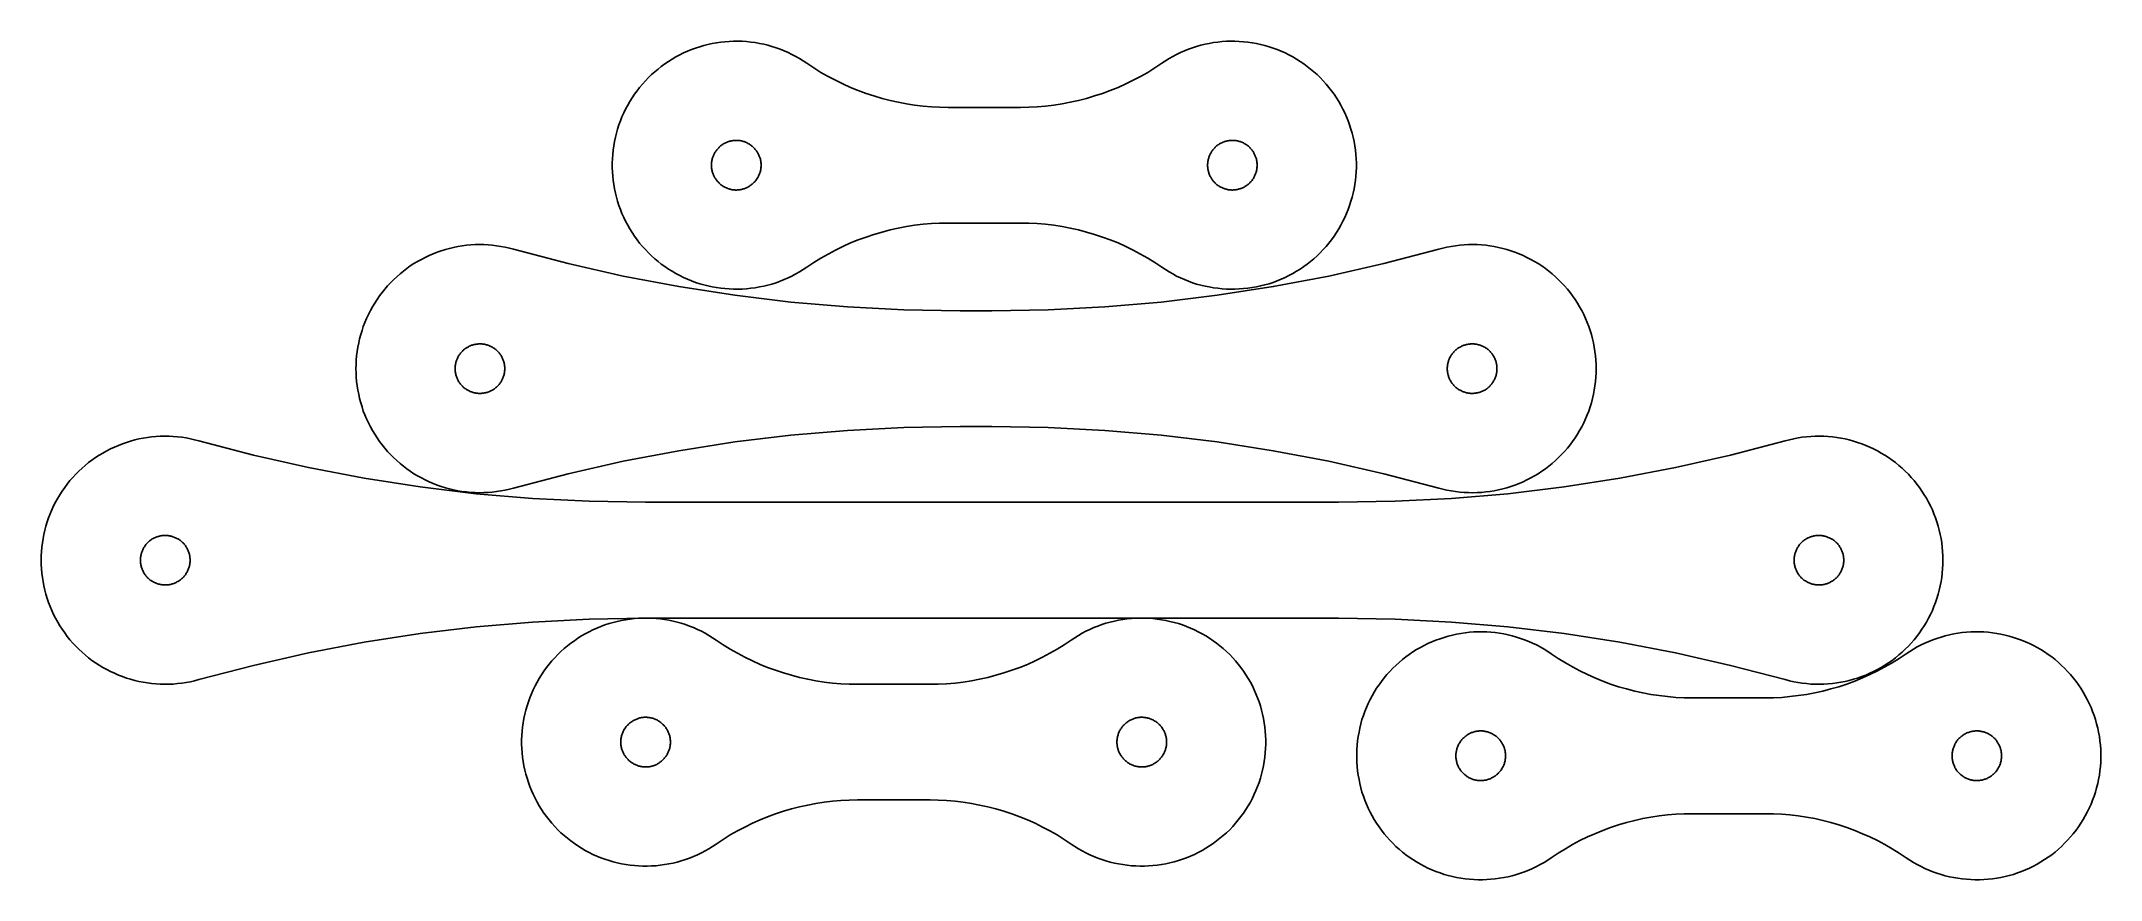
# Model space of a CAD drawing. Header units: millimetres. Extents: x -27 to 97, y -263 to -212.
import ezdxf

# ---------------------------------------------------------------- set-up
doc = ezdxf.new("R2010")
doc.units = ezdxf.units.MM
doc.header["$MEASUREMENT"] = 0
doc.layers.add('Default', color=178, linetype='Continuous', true_color=0x000000)

msp = doc.modelspace()

# ---------------------------------------------------------------- linework, layer by layer
at = {"layer": 'Default'}
for points in [[(18.87, -213.41), (18.65, -213.26), (18.43, -213.13), (18.2, -213), (17.97, -212.88), (17.74, -212.76), (17.5, -212.66), (17.25, -212.56), (17.01, -212.47), (16.76, -212.39), (16.51, -212.32), (16.26, -212.26), (16, -212.21), (15.74, -212.16), (15.48, -212.13), (15.22, -212.1), (14.96, -212.08), (14.7, -212.08), (14.44, -212.08), (14.18, -212.09), (13.92, -212.11), (13.66, -212.14), (13.4, -212.17), (13.14, -212.22), (12.89, -212.27), (12.64, -212.34), (12.39, -212.41), (12.14, -212.49), (11.89, -212.58), (11.65, -212.68), (11.41, -212.79), (11.18, -212.9), (10.95, -213.03), (10.72, -213.16), (10.5, -213.3), (10.28, -213.44), (10.07, -213.6), (9.87, -213.76), (9.67, -213.93), (9.47, -214.1), (9.29, -214.28), (9.11, -214.47), (8.93, -214.67), (8.76, -214.87), (8.6, -215.07), (8.45, -215.28), (8.3, -215.5), (8.17, -215.72), (8.04, -215.95), (7.91, -216.18), (7.8, -216.41), (7.69, -216.65), (7.6, -216.89), (7.51, -217.14), (7.43, -217.39), (7.35, -217.64), (7.29, -217.89), (7.24, -218.15), (7.19, -218.41), (7.16, -218.66), (7.13, -218.92), (7.11, -219.18), (7.1, -219.45), (7.1, -219.71), (7.11, -219.97), (7.13, -220.23), (7.16, -220.49), (7.19, -220.75), (7.24, -221), (7.29, -221.26), (7.35, -221.51), (7.43, -221.76), (7.51, -222.01), (7.6, -222.26), (7.69, -222.5), (7.8, -222.74), (7.91, -222.97), (8.04, -223.2), (8.17, -223.43), (8.3, -223.65), (8.45, -223.87), (8.6, -224.08), (8.76, -224.29), (8.93, -224.49), (9.11, -224.68), (9.29, -224.87), (9.47, -225.05), (9.67, -225.23), (9.87, -225.39), (10.07, -225.56), (10.28, -225.71), (10.5, -225.86), (10.72, -225.99), (10.95, -226.13), (11.18, -226.25), (11.41, -226.36), (11.65, -226.47), (11.89, -226.57), (12.14, -226.66), (12.39, -226.74), (12.64, -226.81), (12.89, -226.88), (13.14, -226.93), (13.4, -226.98), (13.66, -227.02), (13.92, -227.04), (14.18, -227.06), (14.44, -227.07), (14.7, -227.08), (14.96, -227.07), (15.22, -227.05), (15.48, -227.02), (15.74, -226.99), (16, -226.94), (16.26, -226.89), (16.51, -226.83), (16.76, -226.76), (17.01, -226.68), (17.25, -226.59), (17.5, -226.49), (17.74, -226.39), (17.97, -226.28), (18.2, -226.15), (18.43, -226.02), (18.65, -225.89), (18.87, -225.74)], [(40.33, -225.74), (40.55, -225.89), (40.77, -226.02), (41, -226.15), (41.23, -226.28), (41.46, -226.39), (41.7, -226.49), (41.95, -226.59), (42.19, -226.68), (42.44, -226.76), (42.69, -226.83), (42.95, -226.89), (43.2, -226.94), (43.46, -226.99), (43.72, -227.02), (43.98, -227.05), (44.24, -227.07), (44.5, -227.08), (44.76, -227.07), (45.02, -227.06), (45.28, -227.04), (45.54, -227.02), (45.8, -226.98), (46.06, -226.93), (46.31, -226.88), (46.56, -226.81), (46.82, -226.74), (47.06, -226.66), (47.31, -226.57), (47.55, -226.47), (47.79, -226.36), (48.02, -226.25), (48.25, -226.13), (48.48, -225.99), (48.7, -225.86), (48.92, -225.71), (49.13, -225.56), (49.33, -225.39), (49.53, -225.23), (49.73, -225.05), (49.91, -224.87), (50.09, -224.68), (50.27, -224.49), (50.44, -224.29), (50.6, -224.08), (50.75, -223.87), (50.9, -223.65), (51.03, -223.43), (51.16, -223.2), (51.29, -222.97), (51.4, -222.74), (51.51, -222.5), (51.6, -222.26), (51.69, -222.01), (51.77, -221.76), (51.85, -221.51), (51.91, -221.26), (51.96, -221), (52.01, -220.75), (52.04, -220.49), (52.07, -220.23), (52.09, -219.97), (52.1, -219.71), (52.1, -219.45), (52.09, -219.18), (52.07, -218.92), (52.04, -218.66), (52.01, -218.41), (51.96, -218.15), (51.91, -217.89), (51.85, -217.64), (51.77, -217.39), (51.69, -217.14), (51.6, -216.89), (51.51, -216.65), (51.4, -216.41), (51.29, -216.18), (51.16, -215.95), (51.03, -215.72), (50.9, -215.5), (50.75, -215.28), (50.6, -215.07), (50.44, -214.87), (50.27, -214.67), (50.09, -214.47), (49.91, -214.28), (49.73, -214.1), (49.53, -213.93), (49.33, -213.76), (49.13, -213.6), (48.92, -213.44), (48.7, -213.3), (48.48, -213.16), (48.25, -213.03), (48.02, -212.9), (47.79, -212.79), (47.55, -212.68), (47.31, -212.58), (47.06, -212.49), (46.82, -212.41), (46.56, -212.34), (46.31, -212.27), (46.06, -212.22), (45.8, -212.17), (45.54, -212.14), (45.28, -212.11), (45.02, -212.09), (44.76, -212.08), (44.5, -212.08), (44.24, -212.08), (43.98, -212.1), (43.72, -212.13), (43.46, -212.16), (43.2, -212.21), (42.95, -212.26), (42.69, -212.32), (42.44, -212.39), (42.19, -212.47), (41.95, -212.56), (41.7, -212.66), (41.46, -212.76), (41.23, -212.88), (41, -213), (40.77, -213.13), (40.55, -213.26), (40.33, -213.41)], [(27.41, -216.08), (26.9, -216.07), (26.4, -216.04), (25.9, -216), (25.39, -215.94), (24.9, -215.86), (24.4, -215.77), (23.91, -215.66), (23.42, -215.54), (22.93, -215.39), (22.46, -215.24), (21.98, -215.06), (21.51, -214.87), (21.05, -214.66), (20.6, -214.44), (20.16, -214.21), (19.72, -213.96), (19.29, -213.69), (18.87, -213.41)], [(40.33, -213.41), (39.91, -213.69), (39.48, -213.96), (39.05, -214.21), (38.6, -214.44), (38.15, -214.66), (37.69, -214.87), (37.22, -215.06), (36.75, -215.24), (36.27, -215.39), (35.78, -215.54), (35.29, -215.66), (34.8, -215.77), (34.31, -215.86), (33.81, -215.94), (33.31, -216), (32.8, -216.04), (32.3, -216.07), (31.79, -216.08)], [(31.79, -216.08), (27.41, -216.08)], [(18.87, -225.74), (19.29, -225.46), (19.72, -225.2), (20.16, -224.95), (20.6, -224.71), (21.05, -224.49), (21.51, -224.28), (21.98, -224.09), (22.46, -223.92), (22.93, -223.76), (23.42, -223.62), (23.91, -223.49), (24.4, -223.38), (24.9, -223.29), (25.39, -223.21), (25.9, -223.15), (26.4, -223.11), (26.9, -223.08), (27.41, -223.08)], [(27.41, -223.08), (31.79, -223.08)], [(31.79, -223.08), (32.3, -223.08), (32.8, -223.11), (33.31, -223.15), (33.81, -223.21), (34.31, -223.29), (34.8, -223.38), (35.29, -223.49), (35.78, -223.62), (36.27, -223.76), (36.75, -223.92), (37.22, -224.09), (37.69, -224.28), (38.15, -224.49), (38.6, -224.71), (39.05, -224.95), (39.48, -225.2), (39.91, -225.46), (40.33, -225.74)], [(1.13, -224.66), (0.88, -224.59), (0.62, -224.53), (0.37, -224.49), (0.11, -224.45), (-0.15, -224.42), (-0.41, -224.39), (-0.67, -224.38), (-0.93, -224.38), (-1.19, -224.38), (-1.45, -224.4), (-1.71, -224.42), (-1.97, -224.46), (-2.23, -224.5), (-2.49, -224.55), (-2.74, -224.61), (-2.99, -224.68), (-3.24, -224.75), (-3.49, -224.84), (-3.73, -224.93), (-3.97, -225.04), (-4.21, -225.15), (-4.44, -225.27), (-4.67, -225.4), (-4.89, -225.53), (-5.11, -225.67), (-5.32, -225.82), (-5.53, -225.98), (-5.73, -226.15), (-5.93, -226.32), (-6.12, -226.5), (-6.3, -226.68), (-6.48, -226.87), (-6.65, -227.07), (-6.82, -227.27), (-6.97, -227.48), (-7.12, -227.7), (-7.26, -227.91), (-7.4, -228.14), (-7.52, -228.37), (-7.64, -228.6), (-7.75, -228.84), (-7.85, -229.08), (-7.95, -229.32), (-8.03, -229.57), (-8.11, -229.82), (-8.18, -230.07), (-8.23, -230.32), (-8.28, -230.58), (-8.32, -230.84), (-8.36, -231.1), (-8.38, -231.36), (-8.39, -231.62), (-8.4, -231.88), (-8.39, -232.14), (-8.38, -232.4), (-8.36, -232.66), (-8.32, -232.92), (-8.28, -233.18), (-8.23, -233.43), (-8.18, -233.69), (-8.11, -233.94), (-8.03, -234.19), (-7.95, -234.44), (-7.85, -234.68), (-7.75, -234.92), (-7.64, -235.16), (-7.52, -235.39), (-7.4, -235.62), (-7.26, -235.84), (-7.12, -236.06), (-6.97, -236.28), (-6.82, -236.48), (-6.65, -236.69), (-6.48, -236.88), (-6.3, -237.08), (-6.12, -237.26), (-5.93, -237.44), (-5.73, -237.61), (-5.53, -237.78), (-5.32, -237.93), (-5.11, -238.08), (-4.89, -238.23), (-4.67, -238.36), (-4.44, -238.49), (-4.21, -238.61), (-3.97, -238.72), (-3.73, -238.82), (-3.49, -238.92), (-3.24, -239), (-2.99, -239.08), (-2.74, -239.15), (-2.49, -239.21), (-2.23, -239.26), (-1.97, -239.3), (-1.71, -239.33), (-1.45, -239.36), (-1.19, -239.37), (-0.93, -239.38), (-0.67, -239.37), (-0.41, -239.36), (-0.15, -239.34), (0.11, -239.31), (0.37, -239.27), (0.62, -239.22), (0.88, -239.17), (1.13, -239.1)], [(28.15, -228.38), (24.73, -228.32), (21.32, -228.14), (17.91, -227.85), (14.51, -227.44), (11.13, -226.92), (7.77, -226.28), (4.44, -225.53), (1.13, -224.66)], [(57.08, -224.66), (53.77, -225.53), (50.43, -226.28), (47.07, -226.92), (43.69, -227.44), (40.3, -227.85), (36.89, -228.14), (33.47, -228.32), (30.05, -228.38)], [(57.08, -239.1), (57.33, -239.17), (57.58, -239.22), (57.84, -239.27), (58.1, -239.31), (58.36, -239.34), (58.62, -239.36), (58.88, -239.37), (59.14, -239.38), (59.4, -239.37), (59.66, -239.36), (59.92, -239.33), (60.18, -239.3), (60.44, -239.26), (60.69, -239.21), (60.95, -239.15), (61.2, -239.08), (61.45, -239), (61.69, -238.92), (61.94, -238.82), (62.18, -238.72), (62.41, -238.61), (62.65, -238.49), (62.87, -238.36), (63.1, -238.23), (63.32, -238.08), (63.53, -237.93), (63.74, -237.78), (63.94, -237.61), (64.14, -237.44), (64.33, -237.26), (64.51, -237.08), (64.69, -236.88), (64.86, -236.69), (65.02, -236.48), (65.18, -236.28), (65.33, -236.06), (65.47, -235.84), (65.6, -235.62), (65.73, -235.39), (65.85, -235.16), (65.96, -234.92), (66.06, -234.68), (66.15, -234.44), (66.24, -234.19), (66.31, -233.94), (66.38, -233.69), (66.44, -233.43), (66.49, -233.18), (66.53, -232.92), (66.56, -232.66), (66.58, -232.4), (66.6, -232.14), (66.6, -231.88), (66.6, -231.62), (66.58, -231.36), (66.56, -231.1), (66.53, -230.84), (66.49, -230.58), (66.44, -230.32), (66.38, -230.07), (66.31, -229.82), (66.24, -229.57), (66.15, -229.32), (66.06, -229.08), (65.96, -228.84), (65.85, -228.6), (65.73, -228.37), (65.6, -228.14), (65.47, -227.91), (65.33, -227.7), (65.18, -227.48), (65.02, -227.27), (64.86, -227.07), (64.69, -226.87), (64.51, -226.68), (64.33, -226.5), (64.14, -226.32), (63.94, -226.15), (63.74, -225.98), (63.53, -225.82), (63.32, -225.67), (63.1, -225.53), (62.87, -225.4), (62.65, -225.27), (62.41, -225.15), (62.18, -225.04), (61.94, -224.93), (61.69, -224.84), (61.45, -224.75), (61.2, -224.68), (60.95, -224.61), (60.69, -224.55), (60.44, -224.5), (60.18, -224.46), (59.92, -224.42), (59.66, -224.4), (59.4, -224.38), (59.14, -224.38), (58.88, -224.38), (58.62, -224.39), (58.36, -224.42), (58.1, -224.45), (57.84, -224.49), (57.58, -224.53), (57.33, -224.59), (57.08, -224.66)], [(30.05, -228.38), (28.15, -228.38)], [(1.13, -239.1), (4.44, -238.23), (7.77, -237.48), (11.13, -236.84), (14.51, -236.31), (17.91, -235.9), (21.32, -235.61), (24.73, -235.44), (28.15, -235.38)], [(28.15, -235.38), (30.05, -235.38)], [(30.05, -235.38), (33.47, -235.44), (36.89, -235.61), (40.3, -235.9), (43.69, -236.31), (47.07, -236.84), (50.43, -237.48), (53.77, -238.23), (57.08, -239.1)], [(-17.9, -236.24), (-18.16, -236.18), (-18.41, -236.12), (-18.67, -236.07), (-18.92, -236.03), (-19.18, -236), (-19.44, -235.98), (-19.7, -235.97), (-19.97, -235.96), (-20.23, -235.97), (-20.49, -235.98), (-20.75, -236.01), (-21.01, -236.04), (-21.26, -236.08), (-21.52, -236.13), (-21.77, -236.19), (-22.03, -236.26), (-22.27, -236.34), (-22.52, -236.42), (-22.76, -236.52), (-23, -236.62), (-23.24, -236.73), (-23.47, -236.85), (-23.7, -236.98), (-23.92, -237.11), (-24.14, -237.26), (-24.36, -237.41), (-24.56, -237.56), (-24.77, -237.73), (-24.96, -237.9), (-25.15, -238.08), (-25.34, -238.26), (-25.51, -238.46), (-25.69, -238.65), (-25.85, -238.86), (-26.01, -239.07), (-26.16, -239.28), (-26.3, -239.5), (-26.43, -239.72), (-26.56, -239.95), (-26.68, -240.18), (-26.79, -240.42), (-26.89, -240.66), (-26.98, -240.9), (-27.06, -241.15), (-27.14, -241.4), (-27.21, -241.65), (-27.27, -241.91), (-27.32, -242.16), (-27.36, -242.42), (-27.39, -242.68), (-27.41, -242.94), (-27.43, -243.2), (-27.43, -243.46), (-27.43, -243.72), (-27.41, -243.98), (-27.39, -244.24), (-27.36, -244.5), (-27.32, -244.76), (-27.27, -245.02), (-27.21, -245.27), (-27.14, -245.52), (-27.06, -245.77), (-26.98, -246.02), (-26.89, -246.26), (-26.79, -246.5), (-26.68, -246.74), (-26.56, -246.97), (-26.43, -247.2), (-26.3, -247.43), (-26.16, -247.64), (-26.01, -247.86), (-25.85, -248.07), (-25.69, -248.27), (-25.51, -248.47), (-25.34, -248.66), (-25.15, -248.84), (-24.96, -249.02), (-24.77, -249.19), (-24.56, -249.36), (-24.36, -249.52), (-24.14, -249.67), (-23.92, -249.81), (-23.7, -249.95), (-23.47, -250.07), (-23.24, -250.19), (-23, -250.3), (-22.76, -250.41), (-22.52, -250.5), (-22.27, -250.59), (-22.03, -250.66), (-21.77, -250.73), (-21.52, -250.79), (-21.26, -250.84), (-21.01, -250.88), (-20.75, -250.92), (-20.49, -250.94), (-20.23, -250.96), (-19.97, -250.96), (-19.7, -250.96), (-19.44, -250.95), (-19.18, -250.92), (-18.92, -250.89), (-18.67, -250.86), (-18.41, -250.81), (-18.16, -250.75), (-17.9, -250.68)], [(9.12, -239.96), (5.7, -239.9), (2.29, -239.73), (-1.12, -239.44), (-4.52, -239.03), (-7.9, -238.5), (-11.26, -237.86), (-14.59, -237.11), (-17.9, -236.24)], [(78.04, -236.24), (74.73, -237.11), (71.4, -237.86), (68.04, -238.5), (64.66, -239.03), (61.26, -239.44), (57.85, -239.73), (54.44, -239.9), (51.02, -239.96)], [(78.04, -250.68), (78.3, -250.75), (78.55, -250.81), (78.81, -250.86), (79.06, -250.89), (79.32, -250.92), (79.58, -250.95), (79.84, -250.96), (80.11, -250.96), (80.37, -250.96), (80.63, -250.94), (80.89, -250.92), (81.15, -250.88), (81.4, -250.84), (81.66, -250.79), (81.91, -250.73), (82.17, -250.66), (82.41, -250.59), (82.66, -250.5), (82.9, -250.41), (83.14, -250.3), (83.38, -250.19), (83.61, -250.07), (83.84, -249.95), (84.06, -249.81), (84.28, -249.67), (84.5, -249.52), (84.7, -249.36), (84.91, -249.19), (85.1, -249.02), (85.29, -248.84), (85.48, -248.66), (85.65, -248.47), (85.83, -248.27), (85.99, -248.07), (86.15, -247.86), (86.3, -247.64), (86.44, -247.43), (86.57, -247.2), (86.7, -246.97), (86.82, -246.74), (86.93, -246.5), (87.03, -246.26), (87.12, -246.02), (87.21, -245.77), (87.28, -245.52), (87.35, -245.27), (87.41, -245.02), (87.46, -244.76), (87.5, -244.5), (87.53, -244.24), (87.55, -243.98), (87.57, -243.72), (87.57, -243.46), (87.57, -243.2), (87.55, -242.94), (87.53, -242.68), (87.5, -242.42), (87.46, -242.16), (87.41, -241.91), (87.35, -241.65), (87.28, -241.4), (87.21, -241.15), (87.12, -240.9), (87.03, -240.66), (86.93, -240.42), (86.82, -240.18), (86.7, -239.95), (86.57, -239.72), (86.44, -239.5), (86.3, -239.28), (86.15, -239.07), (85.99, -238.86), (85.83, -238.65), (85.65, -238.46), (85.48, -238.26), (85.29, -238.08), (85.1, -237.9), (84.91, -237.73), (84.7, -237.56), (84.5, -237.41), (84.28, -237.26), (84.06, -237.11), (83.84, -236.98), (83.61, -236.85), (83.38, -236.73), (83.14, -236.62), (82.9, -236.52), (82.66, -236.42), (82.41, -236.34), (82.17, -236.26), (81.91, -236.19), (81.66, -236.13), (81.4, -236.08), (81.15, -236.04), (80.89, -236.01), (80.63, -235.98), (80.37, -235.97), (80.11, -235.96), (79.84, -235.97), (79.58, -235.98), (79.32, -236), (79.06, -236.03), (78.81, -236.07), (78.55, -236.12), (78.3, -236.18), (78.04, -236.24)], [(51.02, -239.96), (9.12, -239.96)], [(-17.9, -250.68), (-14.59, -249.82), (-11.26, -249.06), (-7.9, -248.42), (-4.52, -247.9), (-1.12, -247.49), (2.29, -247.2), (5.7, -247.02), (9.12, -246.96)], [(13.39, -248.3), (13.17, -248.15), (12.95, -248.01), (12.72, -247.88), (12.49, -247.76), (12.26, -247.65), (12.02, -247.54), (11.78, -247.45), (11.53, -247.36), (11.28, -247.28), (11.03, -247.21), (10.78, -247.15), (10.52, -247.09), (10.26, -247.05), (10, -247.01), (9.75, -246.99), (9.48, -246.97), (9.22, -246.96), (8.96, -246.96), (8.7, -246.97), (8.44, -246.99), (8.18, -247.02), (7.92, -247.06), (7.67, -247.1), (7.41, -247.16), (7.16, -247.22), (6.91, -247.3), (6.66, -247.38), (6.41, -247.47), (6.17, -247.57), (5.93, -247.67), (5.7, -247.79), (5.47, -247.91), (5.24, -248.04), (5.02, -248.18), (4.81, -248.33), (4.59, -248.48), (4.39, -248.64), (4.19, -248.81), (4, -248.99), (3.81, -249.17), (3.63, -249.36), (3.45, -249.55), (3.29, -249.75), (3.12, -249.96), (2.97, -250.17), (2.83, -250.39), (2.69, -250.61), (2.56, -250.83), (2.44, -251.06), (2.32, -251.3), (2.22, -251.54), (2.12, -251.78), (2.03, -252.03), (1.95, -252.27), (1.88, -252.53), (1.81, -252.78), (1.76, -253.03), (1.71, -253.29), (1.68, -253.55), (1.65, -253.81), (1.63, -254.07), (1.62, -254.33), (1.62, -254.59), (1.63, -254.85), (1.65, -255.11), (1.68, -255.37), (1.71, -255.63), (1.76, -255.89), (1.81, -256.15), (1.88, -256.4), (1.95, -256.65), (2.03, -256.9), (2.12, -257.14), (2.22, -257.39), (2.32, -257.62), (2.44, -257.86), (2.56, -258.09), (2.69, -258.32), (2.83, -258.54), (2.97, -258.75), (3.12, -258.97), (3.29, -259.17), (3.45, -259.37), (3.63, -259.57), (3.81, -259.76), (4, -259.94), (4.19, -260.11), (4.39, -260.28), (4.59, -260.44), (4.81, -260.6), (5.02, -260.74), (5.24, -260.88), (5.47, -261.01), (5.7, -261.14), (5.93, -261.25), (6.17, -261.36), (6.41, -261.46), (6.66, -261.55), (6.91, -261.63), (7.16, -261.7), (7.41, -261.76), (7.67, -261.82), (7.92, -261.87), (8.18, -261.9), (8.44, -261.93), (8.7, -261.95), (8.96, -261.96), (9.22, -261.96), (9.48, -261.95), (9.75, -261.94), (10, -261.91), (10.26, -261.87), (10.52, -261.83), (10.78, -261.78), (11.03, -261.72), (11.28, -261.64), (11.53, -261.56), (11.78, -261.48), (12.02, -261.38), (12.26, -261.28), (12.49, -261.16), (12.72, -261.04), (12.95, -260.91), (13.17, -260.77), (13.39, -260.63)], [(9.12, -246.96), (51.02, -246.96)], [(34.85, -260.63), (35.07, -260.77), (35.29, -260.91), (35.52, -261.04), (35.75, -261.16), (35.99, -261.28), (36.23, -261.38), (36.47, -261.48), (36.71, -261.56), (36.96, -261.64), (37.21, -261.72), (37.47, -261.78), (37.72, -261.83), (37.98, -261.87), (38.24, -261.91), (38.5, -261.94), (38.76, -261.95), (39.02, -261.96), (39.28, -261.96), (39.54, -261.95), (39.8, -261.93), (40.06, -261.9), (40.32, -261.87), (40.58, -261.82), (40.83, -261.76), (41.09, -261.7), (41.34, -261.63), (41.59, -261.55), (41.83, -261.46), (42.07, -261.36), (42.31, -261.25), (42.54, -261.14), (42.78, -261.01), (43, -260.88), (43.22, -260.74), (43.44, -260.6), (43.65, -260.44), (43.85, -260.28), (44.05, -260.11), (44.25, -259.94), (44.44, -259.76), (44.62, -259.57), (44.79, -259.37), (44.96, -259.17), (45.12, -258.97), (45.27, -258.75), (45.42, -258.54), (45.56, -258.32), (45.69, -258.09), (45.81, -257.86), (45.92, -257.62), (46.03, -257.39), (46.13, -257.14), (46.22, -256.9), (46.3, -256.65), (46.37, -256.4), (46.43, -256.15), (46.48, -255.89), (46.53, -255.63), (46.57, -255.37), (46.59, -255.11), (46.61, -254.85), (46.62, -254.59), (46.62, -254.33), (46.61, -254.07), (46.59, -253.81), (46.57, -253.55), (46.53, -253.29), (46.48, -253.03), (46.43, -252.78), (46.37, -252.53), (46.3, -252.27), (46.22, -252.03), (46.13, -251.78), (46.03, -251.54), (45.92, -251.3), (45.81, -251.06), (45.69, -250.83), (45.56, -250.61), (45.42, -250.39), (45.27, -250.17), (45.12, -249.96), (44.96, -249.75), (44.79, -249.55), (44.62, -249.36), (44.44, -249.17), (44.25, -248.99), (44.05, -248.81), (43.85, -248.64), (43.65, -248.48), (43.44, -248.33), (43.22, -248.18), (43, -248.04), (42.78, -247.91), (42.54, -247.79), (42.31, -247.67), (42.07, -247.57), (41.83, -247.47), (41.59, -247.38), (41.34, -247.3), (41.09, -247.22), (40.83, -247.16), (40.58, -247.1), (40.32, -247.06), (40.06, -247.02), (39.8, -246.99), (39.54, -246.97), (39.28, -246.96), (39.02, -246.96), (38.76, -246.97), (38.5, -246.99), (38.24, -247.01), (37.98, -247.05), (37.72, -247.09), (37.47, -247.15), (37.21, -247.21), (36.96, -247.28), (36.71, -247.36), (36.47, -247.45), (36.23, -247.54), (35.99, -247.65), (35.75, -247.76), (35.52, -247.88), (35.29, -248.01), (35.07, -248.15), (34.85, -248.3)], [(51.02, -246.96), (54.44, -247.02), (57.85, -247.2), (61.26, -247.49), (64.66, -247.9), (68.04, -248.42), (71.4, -249.06), (74.73, -249.82), (78.04, -250.68)], [(63.89, -249.12), (63.67, -248.98), (63.45, -248.84), (63.22, -248.71), (62.99, -248.59), (62.75, -248.48), (62.52, -248.37), (62.27, -248.28), (62.03, -248.19), (61.78, -248.11), (61.53, -248.04), (61.27, -247.98), (61.02, -247.92), (60.76, -247.88), (60.5, -247.84), (60.24, -247.82), (59.98, -247.8), (59.72, -247.79), (59.46, -247.79), (59.2, -247.8), (58.94, -247.82), (58.68, -247.85), (58.42, -247.89), (58.16, -247.93), (57.91, -247.99), (57.65, -248.05), (57.4, -248.13), (57.16, -248.21), (56.91, -248.3), (56.67, -248.4), (56.43, -248.5), (56.2, -248.62), (55.97, -248.74), (55.74, -248.87), (55.52, -249.01), (55.3, -249.16), (55.09, -249.31), (54.89, -249.47), (54.69, -249.64), (54.49, -249.82), (54.3, -250), (54.12, -250.19), (53.95, -250.38), (53.78, -250.58), (53.62, -250.79), (53.47, -251), (53.32, -251.21), (53.18, -251.44), (53.05, -251.66), (52.93, -251.89), (52.82, -252.13), (52.71, -252.37), (52.61, -252.61), (52.53, -252.85), (52.44, -253.1), (52.37, -253.35), (52.31, -253.61), (52.26, -253.86), (52.21, -254.12), (52.17, -254.38), (52.15, -254.64), (52.13, -254.9), (52.12, -255.16), (52.12, -255.42), (52.13, -255.68), (52.15, -255.94), (52.17, -256.2), (52.21, -256.46), (52.26, -256.72), (52.31, -256.97), (52.37, -257.23), (52.44, -257.48), (52.53, -257.73), (52.61, -257.97), (52.71, -258.21), (52.82, -258.45), (52.93, -258.69), (53.05, -258.92), (53.18, -259.14), (53.32, -259.37), (53.47, -259.58), (53.62, -259.79), (53.78, -260), (53.95, -260.2), (54.12, -260.4), (54.3, -260.58), (54.49, -260.77), (54.69, -260.94), (54.89, -261.11), (55.09, -261.27), (55.3, -261.42), (55.52, -261.57), (55.74, -261.71), (55.97, -261.84), (56.2, -261.96), (56.43, -262.08), (56.67, -262.19), (56.91, -262.28), (57.16, -262.37), (57.4, -262.46), (57.65, -262.53), (57.91, -262.59), (58.16, -262.65), (58.42, -262.69), (58.68, -262.73), (58.94, -262.76), (59.2, -262.78), (59.46, -262.79), (59.72, -262.79), (59.98, -262.78), (60.24, -262.76), (60.5, -262.74), (60.76, -262.7), (61.02, -262.66), (61.27, -262.61), (61.53, -262.54), (61.78, -262.47), (62.03, -262.39), (62.27, -262.3), (62.52, -262.21), (62.75, -262.1), (62.99, -261.99), (63.22, -261.87), (63.45, -261.74), (63.67, -261.6), (63.89, -261.46)], [(85.35, -261.46), (85.57, -261.6), (85.79, -261.74), (86.02, -261.87), (86.25, -261.99), (86.48, -262.1), (86.72, -262.21), (86.96, -262.3), (87.21, -262.39), (87.46, -262.47), (87.71, -262.54), (87.96, -262.61), (88.22, -262.66), (88.48, -262.7), (88.74, -262.74), (89, -262.76), (89.26, -262.78), (89.52, -262.79), (89.78, -262.79), (90.04, -262.78), (90.3, -262.76), (90.56, -262.73), (90.82, -262.69), (91.07, -262.65), (91.33, -262.59), (91.58, -262.53), (91.83, -262.46), (92.08, -262.37), (92.33, -262.28), (92.57, -262.19), (92.81, -262.08), (93.04, -261.96), (93.27, -261.84), (93.5, -261.71), (93.72, -261.57), (93.93, -261.42), (94.15, -261.27), (94.35, -261.11), (94.55, -260.94), (94.74, -260.77), (94.93, -260.58), (95.11, -260.4), (95.29, -260.2), (95.45, -260), (95.62, -259.79), (95.77, -259.58), (95.91, -259.37), (96.05, -259.14), (96.18, -258.92), (96.3, -258.69), (96.42, -258.45), (96.53, -258.21), (96.62, -257.97), (96.71, -257.73), (96.79, -257.48), (96.86, -257.23), (96.93, -256.97), (96.98, -256.72), (97.03, -256.46), (97.06, -256.2), (97.09, -255.94), (97.11, -255.68), (97.12, -255.42), (97.12, -255.16), (97.11, -254.9), (97.09, -254.64), (97.06, -254.38), (97.03, -254.12), (96.98, -253.86), (96.93, -253.61), (96.86, -253.35), (96.79, -253.1), (96.71, -252.85), (96.62, -252.61), (96.53, -252.37), (96.42, -252.13), (96.3, -251.89), (96.18, -251.66), (96.05, -251.44), (95.91, -251.21), (95.77, -251), (95.62, -250.79), (95.45, -250.58), (95.29, -250.38), (95.11, -250.19), (94.93, -250), (94.74, -249.82), (94.55, -249.64), (94.35, -249.47), (94.15, -249.31), (93.93, -249.16), (93.72, -249.01), (93.5, -248.87), (93.27, -248.74), (93.04, -248.62), (92.81, -248.5), (92.57, -248.4), (92.33, -248.3), (92.08, -248.21), (91.83, -248.13), (91.58, -248.05), (91.33, -247.99), (91.07, -247.93), (90.82, -247.89), (90.56, -247.85), (90.3, -247.82), (90.04, -247.8), (89.78, -247.79), (89.52, -247.79), (89.26, -247.8), (89, -247.82), (88.74, -247.84), (88.48, -247.88), (88.22, -247.92), (87.96, -247.98), (87.71, -248.04), (87.46, -248.11), (87.21, -248.19), (86.96, -248.28), (86.72, -248.37), (86.48, -248.48), (86.25, -248.59), (86.02, -248.71), (85.79, -248.84), (85.57, -248.98), (85.35, -249.12)], [(21.93, -250.96), (21.42, -250.95), (20.92, -250.93), (20.42, -250.89), (19.92, -250.83), (19.42, -250.75), (18.92, -250.66), (18.43, -250.55), (17.94, -250.42), (17.46, -250.28), (16.98, -250.12), (16.5, -249.95), (16.04, -249.76), (15.58, -249.55), (15.12, -249.33), (14.68, -249.09), (14.24, -248.84), (13.81, -248.58), (13.39, -248.3)], [(34.85, -248.3), (34.43, -248.58), (34, -248.84), (33.57, -249.09), (33.12, -249.33), (32.67, -249.55), (32.21, -249.76), (31.74, -249.95), (31.27, -250.12), (30.79, -250.28), (30.3, -250.42), (29.82, -250.55), (29.32, -250.66), (28.83, -250.75), (28.33, -250.83), (27.83, -250.89), (27.32, -250.93), (26.82, -250.95), (26.32, -250.96)], [(72.42, -251.79), (71.92, -251.78), (71.42, -251.76), (70.91, -251.71), (70.41, -251.65), (69.91, -251.58), (69.42, -251.49), (68.93, -251.38), (68.44, -251.25), (67.95, -251.11), (67.47, -250.95), (67, -250.78), (66.53, -250.58), (66.07, -250.38), (65.62, -250.16), (65.17, -249.92), (64.74, -249.67), (64.31, -249.4), (63.89, -249.12)], [(85.35, -249.12), (84.93, -249.4), (84.5, -249.67), (84.06, -249.92), (83.62, -250.16), (83.16, -250.38), (82.7, -250.58), (82.24, -250.78), (81.76, -250.95), (81.28, -251.11), (80.8, -251.25), (80.31, -251.38), (79.82, -251.49), (79.32, -251.58), (78.82, -251.65), (78.32, -251.71), (77.82, -251.76), (77.32, -251.78), (76.81, -251.79)], [(26.32, -250.96), (21.93, -250.96)], [(76.81, -251.79), (72.42, -251.79)], [(13.39, -260.63), (13.81, -260.35), (14.24, -260.08), (14.68, -259.83), (15.12, -259.6), (15.58, -259.37), (16.04, -259.17), (16.5, -258.98), (16.98, -258.8), (17.46, -258.64), (17.94, -258.5), (18.43, -258.38), (18.92, -258.27), (19.42, -258.17), (19.92, -258.1), (20.42, -258.04), (20.92, -258), (21.42, -257.97), (21.93, -257.96)], [(21.93, -257.96), (26.32, -257.96)], [(26.32, -257.96), (26.82, -257.97), (27.32, -258), (27.83, -258.04), (28.33, -258.1), (28.83, -258.17), (29.32, -258.27), (29.82, -258.38), (30.3, -258.5), (30.79, -258.64), (31.27, -258.8), (31.74, -258.98), (32.21, -259.17), (32.67, -259.37), (33.12, -259.6), (33.57, -259.83), (34, -260.08), (34.43, -260.35), (34.85, -260.63)], [(63.89, -261.46), (64.31, -261.18), (64.74, -260.91), (65.17, -260.66), (65.62, -260.42), (66.07, -260.2), (66.53, -260), (67, -259.81), (67.47, -259.63), (67.95, -259.47), (68.44, -259.33), (68.93, -259.2), (69.42, -259.09), (69.91, -259), (70.41, -258.93), (70.91, -258.87), (71.42, -258.82), (71.92, -258.8), (72.42, -258.79)], [(72.42, -258.79), (76.81, -258.79)], [(76.81, -258.79), (77.32, -258.8), (77.82, -258.82), (78.32, -258.87), (78.82, -258.93), (79.32, -259), (79.82, -259.09), (80.31, -259.2), (80.8, -259.33), (81.28, -259.47), (81.76, -259.63), (82.24, -259.81), (82.7, -260), (83.16, -260.2), (83.62, -260.42), (84.06, -260.66), (84.5, -260.91), (84.93, -261.18), (85.35, -261.46)]]:
    msp.add_lwpolyline(points, dxfattribs=at)
for points in [[(16.1, -219.58), (16.1, -219.52), (16.1, -219.47), (16.09, -219.42), (16.09, -219.37), (16.08, -219.32), (16.07, -219.27), (16.06, -219.22), (16.04, -219.16), (16.03, -219.11), (16.01, -219.07), (15.99, -219.02), (15.97, -218.97), (15.95, -218.92), (15.93, -218.88), (15.9, -218.83), (15.87, -218.78), (15.85, -218.74), (15.82, -218.7), (15.79, -218.66), (15.75, -218.62), (15.72, -218.58), (15.68, -218.54), (15.65, -218.5), (15.61, -218.47), (15.57, -218.43), (15.53, -218.4), (15.49, -218.37), (15.45, -218.34), (15.4, -218.31), (15.36, -218.28), (15.31, -218.26), (15.27, -218.23), (15.22, -218.21), (15.17, -218.19), (15.12, -218.17), (15.07, -218.15), (15.02, -218.14), (14.97, -218.12), (14.92, -218.11), (14.87, -218.1), (14.82, -218.09), (14.77, -218.09), (14.72, -218.08), (14.67, -218.08), (14.61, -218.08), (14.56, -218.08), (14.51, -218.08), (14.46, -218.08), (14.41, -218.09), (14.35, -218.1), (14.3, -218.11), (14.25, -218.12), (14.2, -218.13), (14.15, -218.14), (14.1, -218.16), (14.05, -218.18), (14.01, -218.2), (13.96, -218.22), (13.91, -218.24), (13.87, -218.27), (13.82, -218.29), (13.78, -218.32), (13.73, -218.35), (13.69, -218.38), (13.65, -218.41), (13.61, -218.45), (13.57, -218.48), (13.54, -218.52), (13.5, -218.56), (13.46, -218.6), (13.43, -218.64), (13.4, -218.68), (13.37, -218.72), (13.34, -218.76), (13.31, -218.81), (13.29, -218.85), (13.26, -218.9), (13.24, -218.95), (13.22, -218.99), (13.2, -219.04), (13.18, -219.09), (13.17, -219.14), (13.15, -219.19), (13.14, -219.24), (13.13, -219.29), (13.12, -219.34), (13.11, -219.39), (13.11, -219.45), (13.1, -219.5), (13.1, -219.55), (13.1, -219.6), (13.1, -219.65), (13.11, -219.71), (13.11, -219.76), (13.12, -219.81), (13.13, -219.86), (13.14, -219.91), (13.15, -219.96), (13.17, -220.01), (13.18, -220.06), (13.2, -220.11), (13.22, -220.16), (13.24, -220.21), (13.26, -220.25), (13.29, -220.3), (13.31, -220.34), (13.34, -220.39), (13.37, -220.43), (13.4, -220.47), (13.43, -220.52), (13.46, -220.56), (13.5, -220.59), (13.54, -220.63), (13.57, -220.67), (13.61, -220.7), (13.65, -220.74), (13.69, -220.77), (13.73, -220.8), (13.78, -220.83), (13.82, -220.86), (13.87, -220.88), (13.91, -220.91), (13.96, -220.93), (14.01, -220.95), (14.05, -220.97), (14.1, -220.99), (14.15, -221.01), (14.2, -221.02), (14.25, -221.03), (14.3, -221.05), (14.35, -221.06), (14.41, -221.06), (14.46, -221.07), (14.51, -221.07), (14.56, -221.08), (14.61, -221.08), (14.67, -221.07), (14.72, -221.07), (14.77, -221.07), (14.82, -221.06), (14.87, -221.05), (14.92, -221.04), (14.97, -221.03), (15.02, -221.01), (15.07, -221), (15.12, -220.98), (15.17, -220.96), (15.22, -220.94), (15.27, -220.92), (15.31, -220.9), (15.36, -220.87), (15.4, -220.84), (15.45, -220.81), (15.49, -220.78), (15.53, -220.75), (15.57, -220.72), (15.61, -220.69), (15.65, -220.65), (15.68, -220.61), (15.72, -220.58), (15.75, -220.54), (15.79, -220.5), (15.82, -220.45), (15.85, -220.41), (15.87, -220.37), (15.9, -220.32), (15.93, -220.28), (15.95, -220.23), (15.97, -220.18), (15.99, -220.13), (16.01, -220.09), (16.03, -220.04), (16.04, -219.99), (16.06, -219.94), (16.07, -219.89), (16.08, -219.83), (16.09, -219.78), (16.09, -219.73), (16.1, -219.68), (16.1, -219.63)], [(46.1, -219.58), (46.1, -219.52), (46.1, -219.47), (46.09, -219.42), (46.09, -219.37), (46.08, -219.32), (46.07, -219.27), (46.06, -219.22), (46.04, -219.16), (46.03, -219.11), (46.01, -219.07), (45.99, -219.02), (45.97, -218.97), (45.95, -218.92), (45.93, -218.88), (45.9, -218.83), (45.87, -218.78), (45.85, -218.74), (45.82, -218.7), (45.79, -218.66), (45.75, -218.62), (45.72, -218.58), (45.68, -218.54), (45.65, -218.5), (45.61, -218.47), (45.57, -218.43), (45.53, -218.4), (45.49, -218.37), (45.45, -218.34), (45.4, -218.31), (45.36, -218.28), (45.31, -218.26), (45.27, -218.23), (45.22, -218.21), (45.17, -218.19), (45.12, -218.17), (45.07, -218.15), (45.02, -218.14), (44.97, -218.12), (44.92, -218.11), (44.87, -218.1), (44.82, -218.09), (44.77, -218.09), (44.72, -218.08), (44.67, -218.08), (44.61, -218.08), (44.56, -218.08), (44.51, -218.08), (44.46, -218.08), (44.41, -218.09), (44.35, -218.1), (44.3, -218.11), (44.25, -218.12), (44.2, -218.13), (44.15, -218.14), (44.1, -218.16), (44.05, -218.18), (44.01, -218.2), (43.96, -218.22), (43.91, -218.24), (43.87, -218.27), (43.82, -218.29), (43.78, -218.32), (43.73, -218.35), (43.69, -218.38), (43.65, -218.41), (43.61, -218.45), (43.57, -218.48), (43.54, -218.52), (43.5, -218.56), (43.46, -218.6), (43.43, -218.64), (43.4, -218.68), (43.37, -218.72), (43.34, -218.76), (43.31, -218.81), (43.29, -218.85), (43.26, -218.9), (43.24, -218.95), (43.22, -218.99), (43.2, -219.04), (43.18, -219.09), (43.17, -219.14), (43.15, -219.19), (43.14, -219.24), (43.13, -219.29), (43.12, -219.34), (43.11, -219.39), (43.11, -219.45), (43.1, -219.5), (43.1, -219.55), (43.1, -219.6), (43.1, -219.65), (43.11, -219.71), (43.11, -219.76), (43.12, -219.81), (43.13, -219.86), (43.14, -219.91), (43.15, -219.96), (43.17, -220.01), (43.18, -220.06), (43.2, -220.11), (43.22, -220.16), (43.24, -220.21), (43.26, -220.25), (43.29, -220.3), (43.31, -220.34), (43.34, -220.39), (43.37, -220.43), (43.4, -220.47), (43.43, -220.52), (43.46, -220.56), (43.5, -220.59), (43.54, -220.63), (43.57, -220.67), (43.61, -220.7), (43.65, -220.74), (43.69, -220.77), (43.73, -220.8), (43.78, -220.83), (43.82, -220.86), (43.87, -220.88), (43.91, -220.91), (43.96, -220.93), (44.01, -220.95), (44.05, -220.97), (44.1, -220.99), (44.15, -221.01), (44.2, -221.02), (44.25, -221.03), (44.3, -221.05), (44.35, -221.06), (44.41, -221.06), (44.46, -221.07), (44.51, -221.07), (44.56, -221.08), (44.61, -221.08), (44.67, -221.07), (44.72, -221.07), (44.77, -221.07), (44.82, -221.06), (44.87, -221.05), (44.92, -221.04), (44.97, -221.03), (45.02, -221.01), (45.07, -221), (45.12, -220.98), (45.17, -220.96), (45.22, -220.94), (45.27, -220.92), (45.31, -220.9), (45.36, -220.87), (45.4, -220.84), (45.45, -220.81), (45.49, -220.78), (45.53, -220.75), (45.57, -220.72), (45.61, -220.69), (45.65, -220.65), (45.68, -220.61), (45.72, -220.58), (45.75, -220.54), (45.79, -220.5), (45.82, -220.45), (45.85, -220.41), (45.87, -220.37), (45.9, -220.32), (45.93, -220.28), (45.95, -220.23), (45.97, -220.18), (45.99, -220.13), (46.01, -220.09), (46.03, -220.04), (46.04, -219.99), (46.06, -219.94), (46.07, -219.89), (46.08, -219.83), (46.09, -219.78), (46.09, -219.73), (46.1, -219.68), (46.1, -219.63)], [(0.6, -231.88), (0.6, -231.83), (0.6, -231.77), (0.59, -231.72), (0.59, -231.67), (0.58, -231.62), (0.57, -231.57), (0.56, -231.52), (0.55, -231.47), (0.53, -231.42), (0.51, -231.37), (0.49, -231.32), (0.47, -231.27), (0.45, -231.22), (0.43, -231.18), (0.4, -231.13), (0.38, -231.09), (0.35, -231.04), (0.32, -231), (0.29, -230.96), (0.26, -230.92), (0.22, -230.88), (0.19, -230.84), (0.15, -230.8), (0.11, -230.77), (0.07, -230.73), (0.03, -230.7), (-0.01, -230.67), (-0.05, -230.64), (-0.1, -230.61), (-0.14, -230.58), (-0.19, -230.56), (-0.23, -230.53), (-0.28, -230.51), (-0.33, -230.49), (-0.37, -230.47), (-0.42, -230.45), (-0.47, -230.44), (-0.52, -230.43), (-0.57, -230.41), (-0.63, -230.4), (-0.68, -230.39), (-0.73, -230.39), (-0.78, -230.38), (-0.83, -230.38), (-0.88, -230.38), (-0.94, -230.38), (-0.99, -230.38), (-1.04, -230.39), (-1.09, -230.39), (-1.14, -230.4), (-1.19, -230.41), (-1.25, -230.42), (-1.3, -230.43), (-1.35, -230.45), (-1.4, -230.46), (-1.44, -230.48), (-1.49, -230.5), (-1.54, -230.52), (-1.59, -230.55), (-1.63, -230.57), (-1.68, -230.6), (-1.72, -230.62), (-1.76, -230.65), (-1.81, -230.68), (-1.85, -230.72), (-1.89, -230.75), (-1.93, -230.79), (-1.96, -230.82), (-2, -230.86), (-2.03, -230.9), (-2.07, -230.94), (-2.1, -230.98), (-2.13, -231.02), (-2.16, -231.07), (-2.19, -231.11), (-2.21, -231.15), (-2.24, -231.2), (-2.26, -231.25), (-2.28, -231.3), (-2.3, -231.34), (-2.32, -231.39), (-2.33, -231.44), (-2.35, -231.49), (-2.36, -231.54), (-2.37, -231.59), (-2.38, -231.64), (-2.39, -231.7), (-2.39, -231.75), (-2.4, -231.8), (-2.4, -231.85), (-2.4, -231.9), (-2.4, -231.96), (-2.39, -232.01), (-2.39, -232.06), (-2.38, -232.11), (-2.37, -232.16), (-2.36, -232.21), (-2.35, -232.26), (-2.33, -232.31), (-2.32, -232.36), (-2.3, -232.41), (-2.28, -232.46), (-2.26, -232.51), (-2.24, -232.56), (-2.21, -232.6), (-2.19, -232.65), (-2.16, -232.69), (-2.13, -232.73), (-2.1, -232.78), (-2.07, -232.82), (-2.03, -232.86), (-2, -232.9), (-1.96, -232.93), (-1.93, -232.97), (-1.89, -233.01), (-1.85, -233.04), (-1.81, -233.07), (-1.76, -233.1), (-1.72, -233.13), (-1.68, -233.16), (-1.63, -233.19), (-1.59, -233.21), (-1.54, -233.23), (-1.49, -233.26), (-1.44, -233.28), (-1.4, -233.29), (-1.35, -233.31), (-1.3, -233.32), (-1.25, -233.34), (-1.19, -233.35), (-1.14, -233.36), (-1.09, -233.37), (-1.04, -233.37), (-0.99, -233.38), (-0.94, -233.38), (-0.88, -233.38), (-0.83, -233.38), (-0.78, -233.37), (-0.73, -233.37), (-0.68, -233.36), (-0.63, -233.35), (-0.57, -233.34), (-0.52, -233.33), (-0.47, -233.32), (-0.42, -233.3), (-0.37, -233.28), (-0.33, -233.27), (-0.28, -233.24), (-0.23, -233.22), (-0.19, -233.2), (-0.14, -233.17), (-0.1, -233.15), (-0.05, -233.12), (-0.01, -233.09), (0.03, -233.06), (0.07, -233.02), (0.11, -232.99), (0.15, -232.95), (0.19, -232.92), (0.22, -232.88), (0.26, -232.84), (0.29, -232.8), (0.32, -232.76), (0.35, -232.71), (0.38, -232.67), (0.4, -232.62), (0.43, -232.58), (0.45, -232.53), (0.47, -232.49), (0.49, -232.44), (0.51, -232.39), (0.53, -232.34), (0.55, -232.29), (0.56, -232.24), (0.57, -232.19), (0.58, -232.14), (0.59, -232.09), (0.59, -232.03), (0.6, -231.98), (0.6, -231.93)], [(60.6, -231.88), (60.6, -231.83), (60.6, -231.77), (60.59, -231.72), (60.59, -231.67), (60.58, -231.62), (60.57, -231.57), (60.56, -231.52), (60.55, -231.47), (60.53, -231.42), (60.51, -231.37), (60.49, -231.32), (60.47, -231.27), (60.45, -231.22), (60.43, -231.18), (60.4, -231.13), (60.38, -231.09), (60.35, -231.04), (60.32, -231), (60.29, -230.96), (60.26, -230.92), (60.22, -230.88), (60.19, -230.84), (60.15, -230.8), (60.11, -230.77), (60.07, -230.73), (60.03, -230.7), (59.99, -230.67), (59.95, -230.64), (59.9, -230.61), (59.86, -230.58), (59.81, -230.56), (59.77, -230.53), (59.72, -230.51), (59.67, -230.49), (59.63, -230.47), (59.58, -230.45), (59.53, -230.44), (59.48, -230.43), (59.43, -230.41), (59.37, -230.4), (59.32, -230.39), (59.27, -230.39), (59.22, -230.38), (59.17, -230.38), (59.12, -230.38), (59.06, -230.38), (59.01, -230.38), (58.96, -230.39), (58.91, -230.39), (58.86, -230.4), (58.81, -230.41), (58.75, -230.42), (58.7, -230.43), (58.65, -230.45), (58.6, -230.46), (58.56, -230.48), (58.51, -230.5), (58.46, -230.52), (58.41, -230.55), (58.37, -230.57), (58.32, -230.6), (58.28, -230.62), (58.24, -230.65), (58.19, -230.68), (58.15, -230.72), (58.11, -230.75), (58.07, -230.79), (58.04, -230.82), (58, -230.86), (57.97, -230.9), (57.93, -230.94), (57.9, -230.98), (57.87, -231.02), (57.84, -231.07), (57.81, -231.11), (57.79, -231.15), (57.76, -231.2), (57.74, -231.25), (57.72, -231.3), (57.7, -231.34), (57.68, -231.39), (57.67, -231.44), (57.65, -231.49), (57.64, -231.54), (57.63, -231.59), (57.62, -231.64), (57.61, -231.7), (57.61, -231.75), (57.6, -231.8), (57.6, -231.85), (57.6, -231.9), (57.6, -231.96), (57.61, -232.01), (57.61, -232.06), (57.62, -232.11), (57.63, -232.16), (57.64, -232.21), (57.65, -232.26), (57.67, -232.31), (57.68, -232.36), (57.7, -232.41), (57.72, -232.46), (57.74, -232.51), (57.76, -232.56), (57.79, -232.6), (57.81, -232.65), (57.84, -232.69), (57.87, -232.73), (57.9, -232.78), (57.93, -232.82), (57.97, -232.86), (58, -232.9), (58.04, -232.93), (58.07, -232.97), (58.11, -233.01), (58.15, -233.04), (58.19, -233.07), (58.24, -233.1), (58.28, -233.13), (58.32, -233.16), (58.37, -233.19), (58.41, -233.21), (58.46, -233.23), (58.51, -233.26), (58.56, -233.28), (58.6, -233.29), (58.65, -233.31), (58.7, -233.32), (58.75, -233.34), (58.81, -233.35), (58.86, -233.36), (58.91, -233.37), (58.96, -233.37), (59.01, -233.38), (59.06, -233.38), (59.12, -233.38), (59.17, -233.38), (59.22, -233.37), (59.27, -233.37), (59.32, -233.36), (59.37, -233.35), (59.43, -233.34), (59.48, -233.33), (59.53, -233.32), (59.58, -233.3), (59.63, -233.28), (59.67, -233.27), (59.72, -233.24), (59.77, -233.22), (59.81, -233.2), (59.86, -233.17), (59.9, -233.15), (59.95, -233.12), (59.99, -233.09), (60.03, -233.06), (60.07, -233.02), (60.11, -232.99), (60.15, -232.95), (60.19, -232.92), (60.22, -232.88), (60.26, -232.84), (60.29, -232.8), (60.32, -232.76), (60.35, -232.71), (60.38, -232.67), (60.4, -232.62), (60.43, -232.58), (60.45, -232.53), (60.47, -232.49), (60.49, -232.44), (60.51, -232.39), (60.53, -232.34), (60.55, -232.29), (60.56, -232.24), (60.57, -232.19), (60.58, -232.14), (60.59, -232.09), (60.59, -232.03), (60.6, -231.98), (60.6, -231.93)], [(-18.43, -243.46), (-18.43, -243.41), (-18.43, -243.36), (-18.44, -243.31), (-18.44, -243.25), (-18.45, -243.2), (-18.46, -243.15), (-18.47, -243.1), (-18.49, -243.05), (-18.5, -243), (-18.52, -242.95), (-18.54, -242.9), (-18.56, -242.86), (-18.58, -242.81), (-18.6, -242.76), (-18.63, -242.72), (-18.66, -242.67), (-18.68, -242.63), (-18.71, -242.58), (-18.74, -242.54), (-18.78, -242.5), (-18.81, -242.46), (-18.85, -242.42), (-18.88, -242.39), (-18.92, -242.35), (-18.96, -242.32), (-19, -242.28), (-19.04, -242.25), (-19.08, -242.22), (-19.13, -242.19), (-19.17, -242.17), (-19.22, -242.14), (-19.26, -242.12), (-19.31, -242.1), (-19.36, -242.08), (-19.41, -242.06), (-19.46, -242.04), (-19.51, -242.02), (-19.56, -242.01), (-19.61, -242), (-19.66, -241.99), (-19.71, -241.98), (-19.76, -241.97), (-19.81, -241.97), (-19.86, -241.96), (-19.92, -241.96), (-19.97, -241.96), (-20.02, -241.96), (-20.07, -241.97), (-20.12, -241.97), (-20.18, -241.98), (-20.23, -241.99), (-20.28, -242), (-20.33, -242.02), (-20.38, -242.03), (-20.43, -242.05), (-20.48, -242.07), (-20.52, -242.09), (-20.57, -242.11), (-20.62, -242.13), (-20.66, -242.15), (-20.71, -242.18), (-20.75, -242.21), (-20.8, -242.24), (-20.84, -242.27), (-20.88, -242.3), (-20.92, -242.33), (-20.96, -242.37), (-21, -242.41), (-21.03, -242.44), (-21.07, -242.48), (-21.1, -242.52), (-21.13, -242.56), (-21.16, -242.61), (-21.19, -242.65), (-21.22, -242.69), (-21.24, -242.74), (-21.27, -242.78), (-21.29, -242.83), (-21.31, -242.88), (-21.33, -242.93), (-21.35, -242.98), (-21.36, -243.03), (-21.38, -243.08), (-21.39, -243.13), (-21.4, -243.18), (-21.41, -243.23), (-21.42, -243.28), (-21.42, -243.33), (-21.43, -243.38), (-21.43, -243.44), (-21.43, -243.49), (-21.43, -243.54), (-21.42, -243.59), (-21.42, -243.64), (-21.41, -243.7), (-21.4, -243.75), (-21.39, -243.8), (-21.38, -243.85), (-21.36, -243.9), (-21.35, -243.95), (-21.33, -244), (-21.31, -244.05), (-21.29, -244.09), (-21.27, -244.14), (-21.24, -244.19), (-21.22, -244.23), (-21.19, -244.28), (-21.16, -244.32), (-21.13, -244.36), (-21.1, -244.4), (-21.07, -244.44), (-21.03, -244.48), (-21, -244.52), (-20.96, -244.55), (-20.92, -244.59), (-20.88, -244.62), (-20.84, -244.66), (-20.8, -244.69), (-20.75, -244.72), (-20.71, -244.74), (-20.66, -244.77), (-20.62, -244.79), (-20.57, -244.82), (-20.52, -244.84), (-20.48, -244.86), (-20.43, -244.88), (-20.38, -244.89), (-20.33, -244.91), (-20.28, -244.92), (-20.23, -244.93), (-20.18, -244.94), (-20.12, -244.95), (-20.07, -244.96), (-20.02, -244.96), (-19.97, -244.96), (-19.92, -244.96), (-19.86, -244.96), (-19.81, -244.96), (-19.76, -244.95), (-19.71, -244.95), (-19.66, -244.94), (-19.61, -244.93), (-19.56, -244.91), (-19.51, -244.9), (-19.46, -244.89), (-19.41, -244.87), (-19.36, -244.85), (-19.31, -244.83), (-19.26, -244.81), (-19.22, -244.78), (-19.17, -244.76), (-19.13, -244.73), (-19.08, -244.7), (-19.04, -244.67), (-19, -244.64), (-18.96, -244.61), (-18.92, -244.57), (-18.88, -244.54), (-18.85, -244.5), (-18.81, -244.46), (-18.78, -244.42), (-18.74, -244.38), (-18.71, -244.34), (-18.68, -244.3), (-18.66, -244.25), (-18.63, -244.21), (-18.6, -244.16), (-18.58, -244.12), (-18.56, -244.07), (-18.54, -244.02), (-18.52, -243.97), (-18.5, -243.92), (-18.49, -243.87), (-18.47, -243.82), (-18.46, -243.77), (-18.45, -243.72), (-18.44, -243.67), (-18.44, -243.62), (-18.43, -243.57), (-18.43, -243.51)], [(81.57, -243.46), (81.57, -243.41), (81.57, -243.36), (81.56, -243.31), (81.56, -243.25), (81.55, -243.2), (81.54, -243.15), (81.53, -243.1), (81.51, -243.05), (81.5, -243), (81.48, -242.95), (81.46, -242.9), (81.44, -242.86), (81.42, -242.81), (81.4, -242.76), (81.37, -242.72), (81.34, -242.67), (81.32, -242.63), (81.29, -242.58), (81.26, -242.54), (81.22, -242.5), (81.19, -242.46), (81.15, -242.42), (81.12, -242.39), (81.08, -242.35), (81.04, -242.32), (81, -242.28), (80.96, -242.25), (80.92, -242.22), (80.87, -242.19), (80.83, -242.17), (80.78, -242.14), (80.74, -242.12), (80.69, -242.1), (80.64, -242.08), (80.59, -242.06), (80.54, -242.04), (80.49, -242.02), (80.44, -242.01), (80.39, -242), (80.34, -241.99), (80.29, -241.98), (80.24, -241.97), (80.19, -241.97), (80.14, -241.96), (80.08, -241.96), (80.03, -241.96), (79.98, -241.96), (79.93, -241.97), (79.88, -241.97), (79.82, -241.98), (79.77, -241.99), (79.72, -242), (79.67, -242.02), (79.62, -242.03), (79.57, -242.05), (79.52, -242.07), (79.48, -242.09), (79.43, -242.11), (79.38, -242.13), (79.34, -242.15), (79.29, -242.18), (79.25, -242.21), (79.2, -242.24), (79.16, -242.27), (79.12, -242.3), (79.08, -242.33), (79.04, -242.37), (79, -242.41), (78.97, -242.44), (78.93, -242.48), (78.9, -242.52), (78.87, -242.56), (78.84, -242.61), (78.81, -242.65), (78.78, -242.69), (78.76, -242.74), (78.73, -242.78), (78.71, -242.83), (78.69, -242.88), (78.67, -242.93), (78.65, -242.98), (78.64, -243.03), (78.62, -243.08), (78.61, -243.13), (78.6, -243.18), (78.59, -243.23), (78.58, -243.28), (78.58, -243.33), (78.57, -243.38), (78.57, -243.44), (78.57, -243.49), (78.57, -243.54), (78.58, -243.59), (78.58, -243.64), (78.59, -243.7), (78.6, -243.75), (78.61, -243.8), (78.62, -243.85), (78.64, -243.9), (78.65, -243.95), (78.67, -244), (78.69, -244.05), (78.71, -244.09), (78.73, -244.14), (78.76, -244.19), (78.78, -244.23), (78.81, -244.28), (78.84, -244.32), (78.87, -244.36), (78.9, -244.4), (78.93, -244.44), (78.97, -244.48), (79, -244.52), (79.04, -244.55), (79.08, -244.59), (79.12, -244.62), (79.16, -244.66), (79.2, -244.69), (79.25, -244.72), (79.29, -244.74), (79.34, -244.77), (79.38, -244.79), (79.43, -244.82), (79.48, -244.84), (79.52, -244.86), (79.57, -244.88), (79.62, -244.89), (79.67, -244.91), (79.72, -244.92), (79.77, -244.93), (79.82, -244.94), (79.88, -244.95), (79.93, -244.96), (79.98, -244.96), (80.03, -244.96), (80.08, -244.96), (80.14, -244.96), (80.19, -244.96), (80.24, -244.95), (80.29, -244.95), (80.34, -244.94), (80.39, -244.93), (80.44, -244.91), (80.49, -244.9), (80.54, -244.89), (80.59, -244.87), (80.64, -244.85), (80.69, -244.83), (80.74, -244.81), (80.78, -244.78), (80.83, -244.76), (80.87, -244.73), (80.92, -244.7), (80.96, -244.67), (81, -244.64), (81.04, -244.61), (81.08, -244.57), (81.12, -244.54), (81.15, -244.5), (81.19, -244.46), (81.22, -244.42), (81.26, -244.38), (81.29, -244.34), (81.32, -244.3), (81.34, -244.25), (81.37, -244.21), (81.4, -244.16), (81.42, -244.12), (81.44, -244.07), (81.46, -244.02), (81.48, -243.97), (81.5, -243.92), (81.51, -243.87), (81.53, -243.82), (81.54, -243.77), (81.55, -243.72), (81.56, -243.67), (81.56, -243.62), (81.57, -243.57), (81.57, -243.51)], [(10.62, -254.46), (10.62, -254.41), (10.62, -254.36), (10.61, -254.31), (10.61, -254.25), (10.6, -254.2), (10.59, -254.15), (10.58, -254.1), (10.56, -254.05), (10.55, -254), (10.53, -253.95), (10.51, -253.9), (10.49, -253.86), (10.47, -253.81), (10.45, -253.76), (10.42, -253.72), (10.4, -253.67), (10.37, -253.63), (10.34, -253.58), (10.31, -253.54), (10.27, -253.5), (10.24, -253.46), (10.21, -253.42), (10.17, -253.39), (10.13, -253.35), (10.09, -253.32), (10.05, -253.28), (10.01, -253.25), (9.97, -253.22), (9.92, -253.19), (9.88, -253.17), (9.83, -253.14), (9.79, -253.12), (9.74, -253.1), (9.69, -253.08), (9.64, -253.06), (9.6, -253.04), (9.55, -253.02), (9.5, -253.01), (9.44, -253), (9.39, -252.99), (9.34, -252.98), (9.29, -252.97), (9.24, -252.97), (9.19, -252.96), (9.13, -252.96), (9.08, -252.96), (9.03, -252.96), (8.98, -252.97), (8.93, -252.97), (8.88, -252.98), (8.82, -252.99), (8.77, -253), (8.72, -253.02), (8.67, -253.03), (8.62, -253.05), (8.58, -253.07), (8.53, -253.09), (8.48, -253.11), (8.43, -253.13), (8.39, -253.15), (8.34, -253.18), (8.3, -253.21), (8.26, -253.24), (8.21, -253.27), (8.17, -253.3), (8.13, -253.33), (8.09, -253.37), (8.06, -253.41), (8.02, -253.44), (7.99, -253.48), (7.95, -253.52), (7.92, -253.56), (7.89, -253.61), (7.86, -253.65), (7.83, -253.69), (7.81, -253.74), (7.78, -253.78), (7.76, -253.83), (7.74, -253.88), (7.72, -253.93), (7.7, -253.98), (7.69, -254.03), (7.67, -254.08), (7.66, -254.13), (7.65, -254.18), (7.64, -254.23), (7.63, -254.28), (7.63, -254.33), (7.62, -254.38), (7.62, -254.44), (7.62, -254.49), (7.62, -254.54), (7.63, -254.59), (7.63, -254.64), (7.64, -254.7), (7.65, -254.75), (7.66, -254.8), (7.67, -254.85), (7.69, -254.9), (7.7, -254.95), (7.72, -255), (7.74, -255.05), (7.76, -255.09), (7.78, -255.14), (7.81, -255.19), (7.83, -255.23), (7.86, -255.28), (7.89, -255.32), (7.92, -255.36), (7.95, -255.4), (7.99, -255.44), (8.02, -255.48), (8.06, -255.52), (8.09, -255.55), (8.13, -255.59), (8.17, -255.62), (8.21, -255.66), (8.26, -255.69), (8.3, -255.72), (8.34, -255.74), (8.39, -255.77), (8.43, -255.79), (8.48, -255.82), (8.53, -255.84), (8.58, -255.86), (8.62, -255.88), (8.67, -255.89), (8.72, -255.91), (8.77, -255.92), (8.82, -255.93), (8.88, -255.94), (8.93, -255.95), (8.98, -255.96), (9.03, -255.96), (9.08, -255.96), (9.13, -255.96), (9.19, -255.96), (9.24, -255.96), (9.29, -255.95), (9.34, -255.95), (9.39, -255.94), (9.44, -255.93), (9.5, -255.91), (9.55, -255.9), (9.6, -255.89), (9.64, -255.87), (9.69, -255.85), (9.74, -255.83), (9.79, -255.81), (9.83, -255.78), (9.88, -255.76), (9.92, -255.73), (9.97, -255.7), (10.01, -255.67), (10.05, -255.64), (10.09, -255.61), (10.13, -255.57), (10.17, -255.54), (10.21, -255.5), (10.24, -255.46), (10.27, -255.42), (10.31, -255.38), (10.34, -255.34), (10.37, -255.3), (10.4, -255.25), (10.42, -255.21), (10.45, -255.16), (10.47, -255.12), (10.49, -255.07), (10.51, -255.02), (10.53, -254.97), (10.55, -254.92), (10.56, -254.87), (10.58, -254.82), (10.59, -254.77), (10.6, -254.72), (10.61, -254.67), (10.61, -254.62), (10.62, -254.57), (10.62, -254.51)], [(40.62, -254.46), (40.62, -254.41), (40.62, -254.36), (40.61, -254.31), (40.61, -254.25), (40.6, -254.2), (40.59, -254.15), (40.58, -254.1), (40.56, -254.05), (40.55, -254), (40.53, -253.95), (40.51, -253.9), (40.49, -253.86), (40.47, -253.81), (40.45, -253.76), (40.42, -253.72), (40.4, -253.67), (40.37, -253.63), (40.34, -253.58), (40.31, -253.54), (40.27, -253.5), (40.24, -253.46), (40.21, -253.42), (40.17, -253.39), (40.13, -253.35), (40.09, -253.32), (40.05, -253.28), (40.01, -253.25), (39.97, -253.22), (39.92, -253.19), (39.88, -253.17), (39.83, -253.14), (39.79, -253.12), (39.74, -253.1), (39.69, -253.08), (39.64, -253.06), (39.6, -253.04), (39.55, -253.02), (39.5, -253.01), (39.44, -253), (39.39, -252.99), (39.34, -252.98), (39.29, -252.97), (39.24, -252.97), (39.19, -252.96), (39.13, -252.96), (39.08, -252.96), (39.03, -252.96), (38.98, -252.97), (38.93, -252.97), (38.88, -252.98), (38.82, -252.99), (38.77, -253), (38.72, -253.02), (38.67, -253.03), (38.62, -253.05), (38.58, -253.07), (38.53, -253.09), (38.48, -253.11), (38.43, -253.13), (38.39, -253.15), (38.34, -253.18), (38.3, -253.21), (38.26, -253.24), (38.21, -253.27), (38.17, -253.3), (38.13, -253.33), (38.09, -253.37), (38.06, -253.41), (38.02, -253.44), (37.99, -253.48), (37.95, -253.52), (37.92, -253.56), (37.89, -253.61), (37.86, -253.65), (37.83, -253.69), (37.81, -253.74), (37.78, -253.78), (37.76, -253.83), (37.74, -253.88), (37.72, -253.93), (37.7, -253.98), (37.69, -254.03), (37.67, -254.08), (37.66, -254.13), (37.65, -254.18), (37.64, -254.23), (37.63, -254.28), (37.63, -254.33), (37.62, -254.38), (37.62, -254.44), (37.62, -254.49), (37.62, -254.54), (37.63, -254.59), (37.63, -254.64), (37.64, -254.7), (37.65, -254.75), (37.66, -254.8), (37.67, -254.85), (37.69, -254.9), (37.7, -254.95), (37.72, -255), (37.74, -255.05), (37.76, -255.09), (37.78, -255.14), (37.81, -255.19), (37.83, -255.23), (37.86, -255.28), (37.89, -255.32), (37.92, -255.36), (37.95, -255.4), (37.99, -255.44), (38.02, -255.48), (38.06, -255.52), (38.09, -255.55), (38.13, -255.59), (38.17, -255.62), (38.21, -255.66), (38.26, -255.69), (38.3, -255.72), (38.34, -255.74), (38.39, -255.77), (38.43, -255.79), (38.48, -255.82), (38.53, -255.84), (38.58, -255.86), (38.62, -255.88), (38.67, -255.89), (38.72, -255.91), (38.77, -255.92), (38.82, -255.93), (38.88, -255.94), (38.93, -255.95), (38.98, -255.96), (39.03, -255.96), (39.08, -255.96), (39.13, -255.96), (39.19, -255.96), (39.24, -255.96), (39.29, -255.95), (39.34, -255.95), (39.39, -255.94), (39.44, -255.93), (39.5, -255.91), (39.55, -255.9), (39.6, -255.89), (39.64, -255.87), (39.69, -255.85), (39.74, -255.83), (39.79, -255.81), (39.83, -255.78), (39.88, -255.76), (39.92, -255.73), (39.97, -255.7), (40.01, -255.67), (40.05, -255.64), (40.09, -255.61), (40.13, -255.57), (40.17, -255.54), (40.21, -255.5), (40.24, -255.46), (40.27, -255.42), (40.31, -255.38), (40.34, -255.34), (40.37, -255.3), (40.4, -255.25), (40.42, -255.21), (40.45, -255.16), (40.47, -255.12), (40.49, -255.07), (40.51, -255.02), (40.53, -254.97), (40.55, -254.92), (40.56, -254.87), (40.58, -254.82), (40.59, -254.77), (40.6, -254.72), (40.61, -254.67), (40.61, -254.62), (40.62, -254.57), (40.62, -254.51)], [(61.12, -255.29), (61.12, -255.24), (61.11, -255.19), (61.11, -255.13), (61.1, -255.08), (61.1, -255.03), (61.09, -254.98), (61.07, -254.93), (61.06, -254.88), (61.05, -254.83), (61.03, -254.78), (61.01, -254.73), (60.99, -254.68), (60.97, -254.64), (60.94, -254.59), (60.92, -254.54), (60.89, -254.5), (60.86, -254.46), (60.83, -254.41), (60.8, -254.37), (60.77, -254.33), (60.74, -254.29), (60.7, -254.25), (60.67, -254.22), (60.63, -254.18), (60.59, -254.15), (60.55, -254.11), (60.51, -254.08), (60.46, -254.05), (60.42, -254.02), (60.38, -254), (60.33, -253.97), (60.28, -253.95), (60.24, -253.92), (60.19, -253.9), (60.14, -253.88), (60.09, -253.87), (60.04, -253.85), (59.99, -253.84), (59.94, -253.83), (59.89, -253.82), (59.84, -253.81), (59.79, -253.8), (59.74, -253.79), (59.68, -253.79), (59.63, -253.79), (59.58, -253.79), (59.53, -253.79), (59.48, -253.8), (59.42, -253.8), (59.37, -253.81), (59.32, -253.82), (59.27, -253.83), (59.22, -253.84), (59.17, -253.86), (59.12, -253.88), (59.07, -253.89), (59.02, -253.91), (58.98, -253.93), (58.93, -253.96), (58.88, -253.98), (58.84, -254.01), (58.79, -254.04), (58.75, -254.07), (58.71, -254.1), (58.67, -254.13), (58.63, -254.16), (58.59, -254.2), (58.55, -254.23), (58.52, -254.27), (58.48, -254.31), (58.45, -254.35), (58.42, -254.39), (58.39, -254.43), (58.36, -254.48), (58.33, -254.52), (58.3, -254.57), (58.28, -254.61), (58.26, -254.66), (58.24, -254.71), (58.22, -254.76), (58.2, -254.8), (58.18, -254.85), (58.17, -254.9), (58.16, -254.95), (58.15, -255.01), (58.14, -255.06), (58.13, -255.11), (58.12, -255.16), (58.12, -255.21), (58.12, -255.26), (58.12, -255.32), (58.12, -255.37), (58.12, -255.42), (58.13, -255.47), (58.14, -255.52), (58.15, -255.58), (58.16, -255.63), (58.17, -255.68), (58.18, -255.73), (58.2, -255.78), (58.22, -255.83), (58.24, -255.87), (58.26, -255.92), (58.28, -255.97), (58.3, -256.01), (58.33, -256.06), (58.36, -256.1), (58.39, -256.15), (58.42, -256.19), (58.45, -256.23), (58.48, -256.27), (58.52, -256.31), (58.55, -256.35), (58.59, -256.38), (58.63, -256.42), (58.67, -256.45), (58.71, -256.48), (58.75, -256.51), (58.79, -256.54), (58.84, -256.57), (58.88, -256.6), (58.93, -256.62), (58.98, -256.65), (59.02, -256.67), (59.07, -256.69), (59.12, -256.71), (59.17, -256.72), (59.22, -256.74), (59.27, -256.75), (59.32, -256.76), (59.37, -256.77), (59.42, -256.78), (59.48, -256.78), (59.53, -256.79), (59.58, -256.79), (59.63, -256.79), (59.68, -256.79), (59.74, -256.79), (59.79, -256.78), (59.84, -256.77), (59.89, -256.77), (59.94, -256.76), (59.99, -256.74), (60.04, -256.73), (60.09, -256.71), (60.14, -256.7), (60.19, -256.68), (60.24, -256.66), (60.28, -256.63), (60.33, -256.61), (60.38, -256.59), (60.42, -256.56), (60.46, -256.53), (60.51, -256.5), (60.55, -256.47), (60.59, -256.43), (60.63, -256.4), (60.67, -256.36), (60.7, -256.33), (60.74, -256.29), (60.77, -256.25), (60.8, -256.21), (60.83, -256.17), (60.86, -256.13), (60.89, -256.08), (60.92, -256.04), (60.94, -255.99), (60.97, -255.94), (60.99, -255.9), (61.01, -255.85), (61.03, -255.8), (61.05, -255.75), (61.06, -255.7), (61.07, -255.65), (61.09, -255.6), (61.1, -255.55), (61.1, -255.5), (61.11, -255.45), (61.11, -255.39), (61.12, -255.34)], [(91.12, -255.29), (91.12, -255.24), (91.11, -255.19), (91.11, -255.13), (91.1, -255.08), (91.1, -255.03), (91.09, -254.98), (91.07, -254.93), (91.06, -254.88), (91.05, -254.83), (91.03, -254.78), (91.01, -254.73), (90.99, -254.68), (90.97, -254.64), (90.94, -254.59), (90.92, -254.54), (90.89, -254.5), (90.86, -254.46), (90.83, -254.41), (90.8, -254.37), (90.77, -254.33), (90.74, -254.29), (90.7, -254.25), (90.67, -254.22), (90.63, -254.18), (90.59, -254.15), (90.55, -254.11), (90.51, -254.08), (90.46, -254.05), (90.42, -254.02), (90.38, -254), (90.33, -253.97), (90.28, -253.95), (90.24, -253.92), (90.19, -253.9), (90.14, -253.88), (90.09, -253.87), (90.04, -253.85), (89.99, -253.84), (89.94, -253.83), (89.89, -253.82), (89.84, -253.81), (89.79, -253.8), (89.74, -253.79), (89.68, -253.79), (89.63, -253.79), (89.58, -253.79), (89.53, -253.79), (89.48, -253.8), (89.42, -253.8), (89.37, -253.81), (89.32, -253.82), (89.27, -253.83), (89.22, -253.84), (89.17, -253.86), (89.12, -253.88), (89.07, -253.89), (89.02, -253.91), (88.98, -253.93), (88.93, -253.96), (88.88, -253.98), (88.84, -254.01), (88.79, -254.04), (88.75, -254.07), (88.71, -254.1), (88.67, -254.13), (88.63, -254.16), (88.59, -254.2), (88.55, -254.23), (88.52, -254.27), (88.48, -254.31), (88.45, -254.35), (88.42, -254.39), (88.39, -254.43), (88.36, -254.48), (88.33, -254.52), (88.3, -254.57), (88.28, -254.61), (88.26, -254.66), (88.24, -254.71), (88.22, -254.76), (88.2, -254.8), (88.18, -254.85), (88.17, -254.9), (88.16, -254.95), (88.15, -255.01), (88.14, -255.06), (88.13, -255.11), (88.12, -255.16), (88.12, -255.21), (88.12, -255.26), (88.12, -255.32), (88.12, -255.37), (88.12, -255.42), (88.13, -255.47), (88.14, -255.52), (88.15, -255.58), (88.16, -255.63), (88.17, -255.68), (88.18, -255.73), (88.2, -255.78), (88.22, -255.83), (88.24, -255.87), (88.26, -255.92), (88.28, -255.97), (88.3, -256.01), (88.33, -256.06), (88.36, -256.1), (88.39, -256.15), (88.42, -256.19), (88.45, -256.23), (88.48, -256.27), (88.52, -256.31), (88.55, -256.35), (88.59, -256.38), (88.63, -256.42), (88.67, -256.45), (88.71, -256.48), (88.75, -256.51), (88.79, -256.54), (88.84, -256.57), (88.88, -256.6), (88.93, -256.62), (88.98, -256.65), (89.02, -256.67), (89.07, -256.69), (89.12, -256.71), (89.17, -256.72), (89.22, -256.74), (89.27, -256.75), (89.32, -256.76), (89.37, -256.77), (89.42, -256.78), (89.48, -256.78), (89.53, -256.79), (89.58, -256.79), (89.63, -256.79), (89.68, -256.79), (89.74, -256.79), (89.79, -256.78), (89.84, -256.77), (89.89, -256.77), (89.94, -256.76), (89.99, -256.74), (90.04, -256.73), (90.09, -256.71), (90.14, -256.7), (90.19, -256.68), (90.24, -256.66), (90.28, -256.63), (90.33, -256.61), (90.38, -256.59), (90.42, -256.56), (90.46, -256.53), (90.51, -256.5), (90.55, -256.47), (90.59, -256.43), (90.63, -256.4), (90.67, -256.36), (90.7, -256.33), (90.74, -256.29), (90.77, -256.25), (90.8, -256.21), (90.83, -256.17), (90.86, -256.13), (90.89, -256.08), (90.92, -256.04), (90.94, -255.99), (90.97, -255.94), (90.99, -255.9), (91.01, -255.85), (91.03, -255.8), (91.05, -255.75), (91.06, -255.7), (91.07, -255.65), (91.09, -255.6), (91.1, -255.55), (91.1, -255.5), (91.11, -255.45), (91.11, -255.39), (91.12, -255.34)]]:
    msp.add_lwpolyline(points, close=True, dxfattribs=at)

doc.saveas('drawing.dxf')
